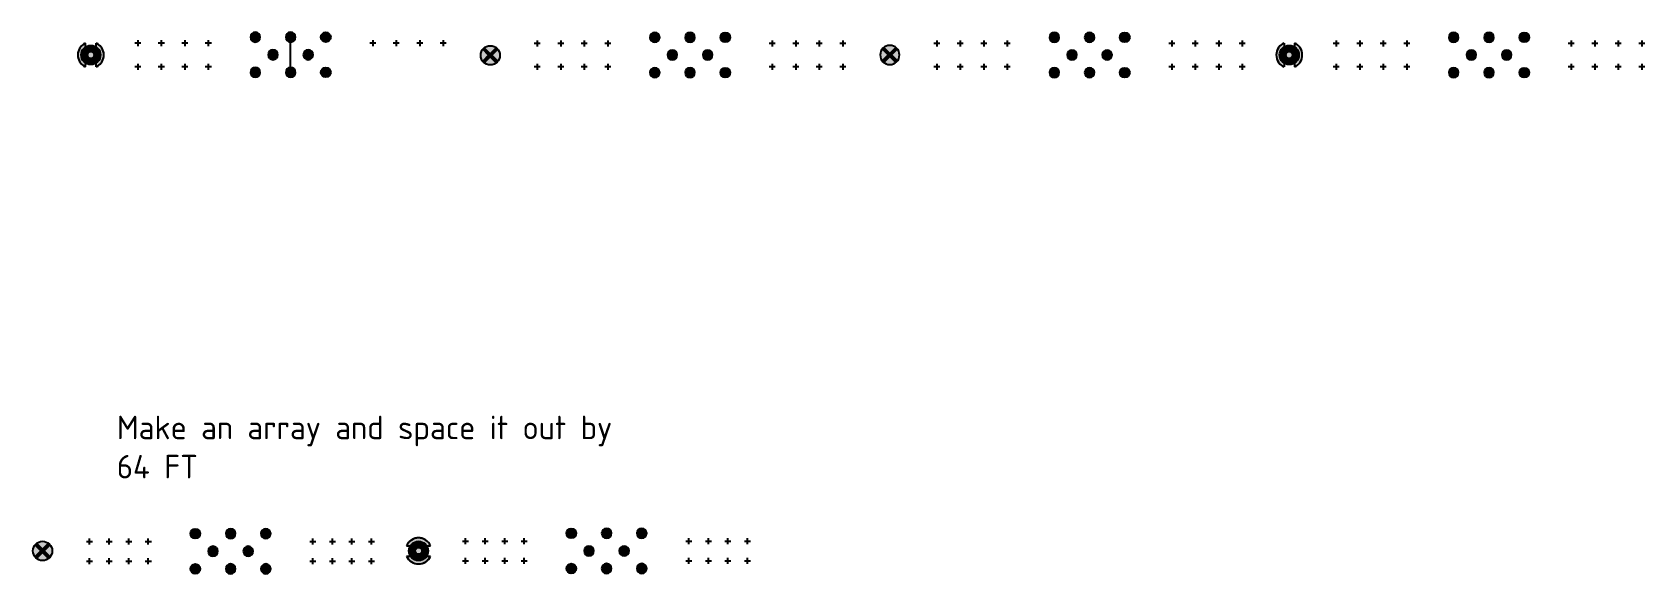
# Model space of a CAD drawing. Header units: feet. Extents: x -132 to 1786, y -308 to 228.
# Drawn here: x -92.6 to 44.7, y 28.7 to 74.8 of the extents above; entities that cross this region are included whole.
import ezdxf

# ---------------------------------------------------------------- set-up
doc = ezdxf.new("R2010")
doc.units = ezdxf.units.FT
doc.header["$MEASUREMENT"] = 0
doc.layers.add('Product (Colored)', color=250, linetype='Continuous')
doc.layers.add('Product (Red Only)', color=1, linetype='Continuous')
doc.styles.add('ISO3098B', font='ISO3098B.SHX', dxfattribs={"height": 2})

msp = doc.modelspace()

# ---------------------------------------------------------------- texts
at = {"color": 18, "linetype": 'Continuous', "lineweight": 25, "true_color": 0x000000, "insert": (-85.36, 42.182), "char_height": 2, "attachment_point": 1, "style": 'ISO3098B'}
msp.add_mtext_dynamic_manual_height_columns('Make an array and space it out by 64 FT', width=44.91986, gutter_width=10, heights=[0], dxfattribs=at)

# ---------------------------------------------------------------- blocks, each defined once
blk = doc.blocks.new('Purple BSTR')
at = {"layer": 'Product (Colored)', "transparency": 33554687}
h = blk.add_hatch(color=200, dxfattribs=at)
h.dxf.hatch_style = 1
edge = h.paths.add_edge_path()
edge.add_arc((0, 0), 0.025, 0, 360)
at = {"layer": 'Product (Colored)', "color": 200}
for p, q in [((-0.025, 0), (-0.077, 0)), ((0.025, 0), (-0.025, 0)), ((0, 0.077), (0, 0.025)), ((0, 0.025), (0, -0.025)), ((0.077, 0), (0.025, 0)), ((0, -0.025), (0, -0.077))]:
    blk.add_line(p, q, dxfattribs=at)
blk = doc.blocks.new('BSTR Single')
at = {"transparency": 33554687}
h = blk.add_hatch(color=256, dxfattribs=at)
h.dxf.hatch_style = 1
edge = h.paths.add_edge_path()
edge.add_arc((0, 0), 0.025, 0, 360)
for p, q in [((-0.025, 0), (-0.077, 0)), ((0, 0.077), (0, 0.025)), ((0.077, 0), (0.025, 0)), ((0, -0.025), (0, -0.077))]:
    blk.add_line(p, q)
blk.add_blockref('Purple BSTR', (0, 0))
blk = doc.blocks.new('1.5m GEPS')
at = {"layer": 'Product (Red Only)'}
h = blk.add_hatch(color=1, dxfattribs=at)
h.dxf.hatch_style = 1
h.paths.add_polyline_path([(-0.125, 0, 1), (0.125, 0, 1)])
at = {"layer": 'Product (Red Only)', "color": 18, "true_color": 0x000000}
blk.add_circle((0, 0), 0.125, dxfattribs=at)
blk = doc.blocks.new('3 m GEPS')
at = {"layer": 'Product (Red Only)', "true_color": 0xa1e7fc}
h = blk.add_hatch(color=141, dxfattribs=at)
h.dxf.hatch_style = 1
edge = h.paths.add_edge_path(flags=16)
edge.add_arc((0, 0), 0.0458, 0, 360)
edge = h.paths.add_edge_path()
edge.add_arc((0, 0), 0.125, 180, 360)
edge.add_arc((0, 0), 0.125, 0, 180)
at = {"layer": 'Product (Red Only)', "true_color": 0x000000}
h = blk.add_hatch(color=18, dxfattribs=at)
h.dxf.hatch_style = 1
edge = h.paths.add_edge_path()
edge.add_arc((0, 0), 0.0458, 0, 360)
at = {"layer": 'Product (Red Only)', "color": 18, "true_color": 0x000000}
for radius in [0.125, 0.0456]:
    blk.add_circle((0, 0), radius, dxfattribs=at)
blk = doc.blocks.new('12m GEPS')
at = {"layer": 'Product (Red Only)', "true_color": 0x000000}
h = blk.add_hatch(color=18, dxfattribs=at)
h.dxf.hatch_style = 1
h.paths.add_polyline_path([(-0.088, 0, 1), (0.088, 0, 1)])
h.paths.add_polyline_path([(0.135, 0.31), (0.135, 0.257), (0.135, 0.21, -0.255267), (0.25, 0, -0.255267), (0.135, -0.21), (0.135, -0.31, 0.654654)])
h.paths.add_polyline_path([(-0.135, 0.31, 0.654654), (-0.135, -0.31), (-0.135, -0.257), (-0.135, -0.21, -0.255267), (-0.25, 0, -0.255267), (-0.135, 0.21)])
at = {"layer": 'Product (Red Only)', "true_color": 0xf8991e}
h = blk.add_hatch(color=30, dxfattribs=at)
h.dxf.hatch_style = 1
edge = h.paths.add_edge_path()
edge.add_arc((0, 0), 0.0878, 0, 360)
edge = h.paths.add_edge_path()
edge.add_arc((0, 0), 0.25, 0, 180)
edge.add_arc((0, 0), 0.25, 180, 360)
at = {"layer": 'Product (Red Only)', "color": 18, "true_color": 0x000000}
for p, q in [((-0.135, 0.31), (-0.135, 0.21)), ((0.135, 0.31), (0.135, 0.257)), ((0.135, 0.31), (0.135, 0.21)), ((-0.135, -0.21), (-0.135, -0.31)), ((-0.135, -0.257), (-0.135, -0.31)), ((0.135, -0.21), (0.135, -0.31)), ((0.135, -0.257), (0.135, -0.31))]:
    blk.add_line(p, q, dxfattribs=at)
for radius in [0.25, 0.0878]:
    blk.add_circle((0, 0), radius, dxfattribs=at)
for start, end in [(113.5782, 246.4218), (121.3323, 238.6677), (293.5782, 66.4218), (301.3323, 58.6677)]:
    blk.add_arc((0, 0), 0.338, start, end, dxfattribs=at)
blk = doc.blocks.new('40 FOOT GEPS')
at = {"layer": 'Product (Red Only)', "color": 18, "true_color": 0x000000}
blk.add_circle((0, 0), 0.25, dxfattribs=at)
blk.add_blockref('12m GEPS', (0, 0), dxfattribs=at)
blk = doc.blocks.new('20 FOOT GEPS')
at = {"layer": 'Product (Red Only)'}
h = blk.add_hatch(color=3, dxfattribs=at)
h.dxf.hatch_style = 1
h.paths.add_polyline_path([(0.51, 0.65, 0.345381), (-0.51, 0.65), (0, 0.14)])
h.paths.add_polyline_path([(0.65, 0.51), (0.14, 0), (0.65, -0.51, 0.167827), (0.82, 0, 0.167827)])
h.paths.add_polyline_path([(0, -0.14), (-0.51, -0.65, 0.345381), (0.51, -0.65)])
h.paths.add_polyline_path([(-0.65, 0.51, 0.167827), (-0.82, 0, 0.167827), (-0.65, -0.51), (-0.14, 0)])
at = {"layer": 'Product (Red Only)', "true_color": 0x000000}
h = blk.add_hatch(color=18, dxfattribs=at)
h.dxf.hatch_style = 1
h.paths.add_polyline_path([(0.65, 0.51, 0.060218), (0.51, 0.65), (0, 0.14), (-0.51, 0.65, 0.060218), (-0.65, 0.51), (-0.14, 0), (-0.65, -0.51, 0.060218), (-0.51, -0.65), (0, -0.14), (0.51, -0.65, 0.060218), (0.65, -0.51), (0.14, 0)])
at = {"layer": 'Product (Red Only)', "color": 18, "true_color": 0x000000}
for p, q in [((-0.14, 0), (-0.65, 0.51)), ((0, 0.14), (-0.51, 0.65)), ((0, 0.14), (0.51, 0.65)), ((0.14, 0), (0.65, 0.51)), ((0.14, 0), (0.65, -0.51)), ((-0.14, 0), (-0.65, -0.51)), ((0, -0.14), (-0.51, -0.65)), ((0, -0.14), (0.51, -0.65))]:
    blk.add_line(p, q, dxfattribs=at)
blk.add_circle((0, 0), 0.82, dxfattribs=at)

# ---------------------------------------------------------------- linework, layer by layer
at = {"linetype": 'Continuous', "lineweight": 25}
msp.add_line((-70.568, 71.402), (-70.568, 74.402), dxfattribs=at)

# ---------------------------------------------------------------- block references
at = {"color": 18, "true_color": 0x000000}
for name, p, xscale, yscale, zscale, rotation in [('1.5m GEPS', (-73.568, 74.402), -3.333333333333485, 3.333333333333414, 3.333333333333417, 359.9999999999965), ('1.5m GEPS', (-70.568, 74.402), -3.333333333333485, 3.333333333333414, 3.333333333333417, 359.9999999999965), ('1.5m GEPS', (-39.568, 74.384), -3.333333333333485, 3.333333333333414, 3.333333333333417, 359.9999999999965), ('1.5m GEPS', (-36.568, 74.384), -3.333333333333485, 3.333333333333414, 3.333333333333417, 359.9999999999965), ('1.5m GEPS', (-5.568, 74.384), -3.333333333333485, 3.333333333333414, 3.333333333333417, 359.9999999999965), ('1.5m GEPS', (-2.568, 74.384), -3.333333333333485, 3.333333333333414, 3.333333333333417, 359.9999999999965), ('1.5m GEPS', (28.432, 74.384), -3.333333333333485, 3.333333333333414, 3.333333333333417, 359.9999999999965), ('1.5m GEPS', (31.432, 74.384), -3.333333333333485, 3.333333333333414, 3.333333333333417, 359.9999999999965), ('3 m GEPS', (-72.068, 72.902), -3.333333333333485, 3.333333333333414, 3.333333333333417, 359.9999999999965), ('3 m GEPS', (-69.068, 72.902), -3.333333333333485, 3.333333333333414, 3.333333333333417, 359.9999999999965), ('3 m GEPS', (-38.068, 72.884), -3.333333333333485, 3.333333333333414, 3.333333333333417, 359.9999999999965), ('3 m GEPS', (-35.068, 72.884), -3.333333333333485, 3.333333333333414, 3.333333333333417, 359.9999999999965), ('3 m GEPS', (-4.068, 72.884), -3.333333333333485, 3.333333333333414, 3.333333333333417, 359.9999999999965), ('3 m GEPS', (-1.068, 72.884), -3.333333333333485, 3.333333333333414, 3.333333333333417, 359.9999999999965), ('3 m GEPS', (29.932, 72.884), -3.333333333333485, 3.333333333333414, 3.333333333333417, 359.9999999999965), ('3 m GEPS', (32.932, 72.884), -3.333333333333485, 3.333333333333414, 3.333333333333417, 359.9999999999965), ('1.5m GEPS', (-73.568, 71.402), -3.333333333333485, 3.333333333333414, 3.333333333333417, 359.9999999999965), ('1.5m GEPS', (-70.568, 71.402), -3.333333333333485, 3.333333333333414, 3.333333333333417, 359.9999999999965), ('1.5m GEPS', (-39.568, 71.384), -3.333333333333485, 3.333333333333414, 3.333333333333417, 359.9999999999965), ('1.5m GEPS', (-36.568, 71.384), -3.333333333333485, 3.333333333333414, 3.333333333333417, 359.9999999999965), ('1.5m GEPS', (-5.568, 71.384), -3.333333333333485, 3.333333333333414, 3.333333333333417, 359.9999999999965), ('1.5m GEPS', (-2.568, 71.384), -3.333333333333485, 3.333333333333414, 3.333333333333417, 359.9999999999965), ('1.5m GEPS', (28.432, 71.384), -3.333333333333485, 3.333333333333414, 3.333333333333417, 359.9999999999965), ('1.5m GEPS', (31.432, 71.384), -3.333333333333485, 3.333333333333414, 3.333333333333417, 359.9999999999965), ('1.5m GEPS', (-78.675, 32.15), 3.333333333333371, 3.333333333333371, 3.333333333333371, 180), ('1.5m GEPS', (-75.675, 32.15), -3.333333333333371, 3.333333333333485, 3.333333333333417, 180), ('1.5m GEPS', (-72.675, 32.15), -3.333333333333371, 3.333333333333485, 3.333333333333417, 180), ('1.5m GEPS', (-46.675, 32.177), 3.333333333333485, 3.333333333333485, 3.333333333333485, 180), ('1.5m GEPS', (-43.675, 32.177), -3.333333333333485, 3.333333333333485, 3.333333333333417, 180), ('1.5m GEPS', (-40.675, 32.177), -3.333333333333485, 3.333333333333485, 3.333333333333417, 180), ('3 m GEPS', (-77.175, 30.65), -3.333333333333371, 3.333333333333485, 3.333333333333417, 180), ('3 m GEPS', (-74.175, 30.65), -3.333333333333371, 3.333333333333485, 3.333333333333417, 180), ('3 m GEPS', (-45.175, 30.677), -3.333333333333485, 3.333333333333485, 3.333333333333417, 180), ('3 m GEPS', (-42.175, 30.677), -3.333333333333485, 3.333333333333485, 3.333333333333417, 180), ('1.5m GEPS', (-78.675, 29.15), 3.333333333333371, 3.333333333333371, 3.333333333333371, 180), ('1.5m GEPS', (-75.675, 29.15), -3.333333333333371, 3.333333333333485, 3.333333333333417, 180), ('1.5m GEPS', (-72.675, 29.15), -3.333333333333371, 3.333333333333485, 3.333333333333417, 180), ('1.5m GEPS', (-46.675, 29.177), 3.333333333333485, 3.333333333333485, 3.333333333333485, 180), ('1.5m GEPS', (-43.675, 29.177), -3.333333333333485, 3.333333333333485, 3.333333333333417, 180), ('1.5m GEPS', (-40.675, 29.177), -3.333333333333485, 3.333333333333485, 3.333333333333417, 180)]:
    msp.add_blockref(name, p, dxfattribs=dict(at, xscale=xscale, yscale=yscale, zscale=zscale, rotation=rotation))
at = {"color": 18, "true_color": 0x000000, "xscale": 3.333333333333485, "yscale": 3.333333333333485, "zscale": 3.333333333333485}
for p in [(-67.568, 74.402), (-33.568, 74.384), (0.432, 74.384), (34.432, 74.384), (-67.568, 71.402), (-33.568, 71.384), (0.432, 71.384), (34.432, 71.384)]:
    msp.add_blockref('1.5m GEPS', p, dxfattribs=at)
at = {"layer": 'Product (Red Only)', "xscale": 3.333333999999923, "yscale": 3.333333999999923, "zscale": 3.333333999999923}
for p in [(-83.568, 73.884), (-81.568, 73.884), (-79.568, 73.884), (-77.568, 73.884), (-63.568, 73.884), (-61.568, 73.884), (-59.568, 73.884), (-57.568, 73.884), (-49.568, 73.866), (-47.568, 73.866), (-45.568, 73.866), (-43.568, 73.866), (-29.568, 73.866), (-27.568, 73.866), (-25.568, 73.866), (-23.568, 73.866), (-15.568, 73.866), (-13.568, 73.866), (-11.568, 73.866), (-9.568, 73.866), (4.432, 73.866), (6.432, 73.866), (8.432, 73.866), (10.432, 73.866), (18.432, 73.866), (20.432, 73.866), (22.432, 73.866), (24.432, 73.866), (38.432, 73.866), (40.432, 73.866), (42.432, 73.866), (44.432, 73.866), (-83.568, 71.884), (-81.568, 71.884), (-79.568, 71.884), (-77.568, 71.884), (-49.568, 71.866), (-47.568, 71.866), (-45.568, 71.866), (-43.568, 71.866), (-29.568, 71.866), (-27.568, 71.866), (-25.568, 71.866), (-23.568, 71.866), (-15.568, 71.866), (-13.568, 71.866), (-11.568, 71.866), (-9.568, 71.866), (4.432, 71.866), (6.432, 71.866), (8.432, 71.866), (10.432, 71.866), (18.432, 71.866), (20.432, 71.866), (22.432, 71.866), (24.432, 71.866), (38.432, 71.866), (40.432, 71.866), (42.432, 71.866), (44.432, 71.866)]:
    msp.add_blockref('BSTR Single', p, dxfattribs=at)
at = {"layer": 'Product (Red Only)', "color": 18, "true_color": 0x000000, "xscale": 3.280799999999999, "yscale": 3.280799999999999, "zscale": 3.280799999999999}
for p, rotation in [((-87.568, 72.884), 179.9999999999975), ((-59.675, 30.677), 89.99999999999801)]:
    msp.add_blockref('40 FOOT GEPS', p, dxfattribs=dict(at, rotation=rotation))
at = {"layer": 'Product (Red Only)', "color": 18, "true_color": 0x000000}
for p, rotation in [((-53.568, 72.856), 179.9999999999976), ((-91.675, 30.677), 89.99999999999349)]:
    msp.add_blockref('20 FOOT GEPS', p, dxfattribs=dict(at, rotation=rotation))
at = {"layer": 'Product (Red Only)', "color": 18, "true_color": 0x000000, "xscale": -1}
msp.add_blockref('20 FOOT GEPS', (-19.568, 72.884), dxfattribs=at)
at = {"layer": 'Product (Red Only)', "color": 18, "true_color": 0x000000, "xscale": 3.280799999999999, "yscale": 3.280799999999999, "zscale": 3.280799999999999}
msp.add_blockref('40 FOOT GEPS', (14.432, 72.884), dxfattribs=at)
at = {"layer": 'Product (Red Only)', "xscale": 3.333334000000036, "yscale": 3.333334000000036, "zscale": 3.333334000000036, "rotation": 180}
for p in [(-87.675, 31.483), (-86.009, 31.483), (-84.342, 31.483), (-82.675, 31.483), (-68.675, 31.483), (-67.009, 31.483), (-65.342, 31.483), (-63.675, 31.483), (-55.675, 31.51), (-54.009, 31.51), (-52.342, 31.51), (-50.675, 31.51), (-36.675, 31.51), (-35.009, 31.51), (-33.342, 31.51), (-31.675, 31.51), (-87.675, 29.816), (-86.009, 29.816), (-84.342, 29.816), (-82.675, 29.816), (-68.675, 29.816), (-67.009, 29.816), (-65.342, 29.816), (-63.675, 29.816), (-55.675, 29.844), (-54.009, 29.844), (-52.342, 29.844), (-50.675, 29.844), (-36.675, 29.844), (-35.009, 29.844), (-33.342, 29.844), (-31.675, 29.844)]:
    msp.add_blockref('BSTR Single', p, dxfattribs=at)

msp.set_redraw_order([(e.dxf.handle, doc.entitydb.next_handle()) for e in msp.query("TEXT MTEXT ATTDEF DIMENSION ARC_DIMENSION")])  # texts and dimensions are drawn at this point

doc.saveas('drawing.dxf')
